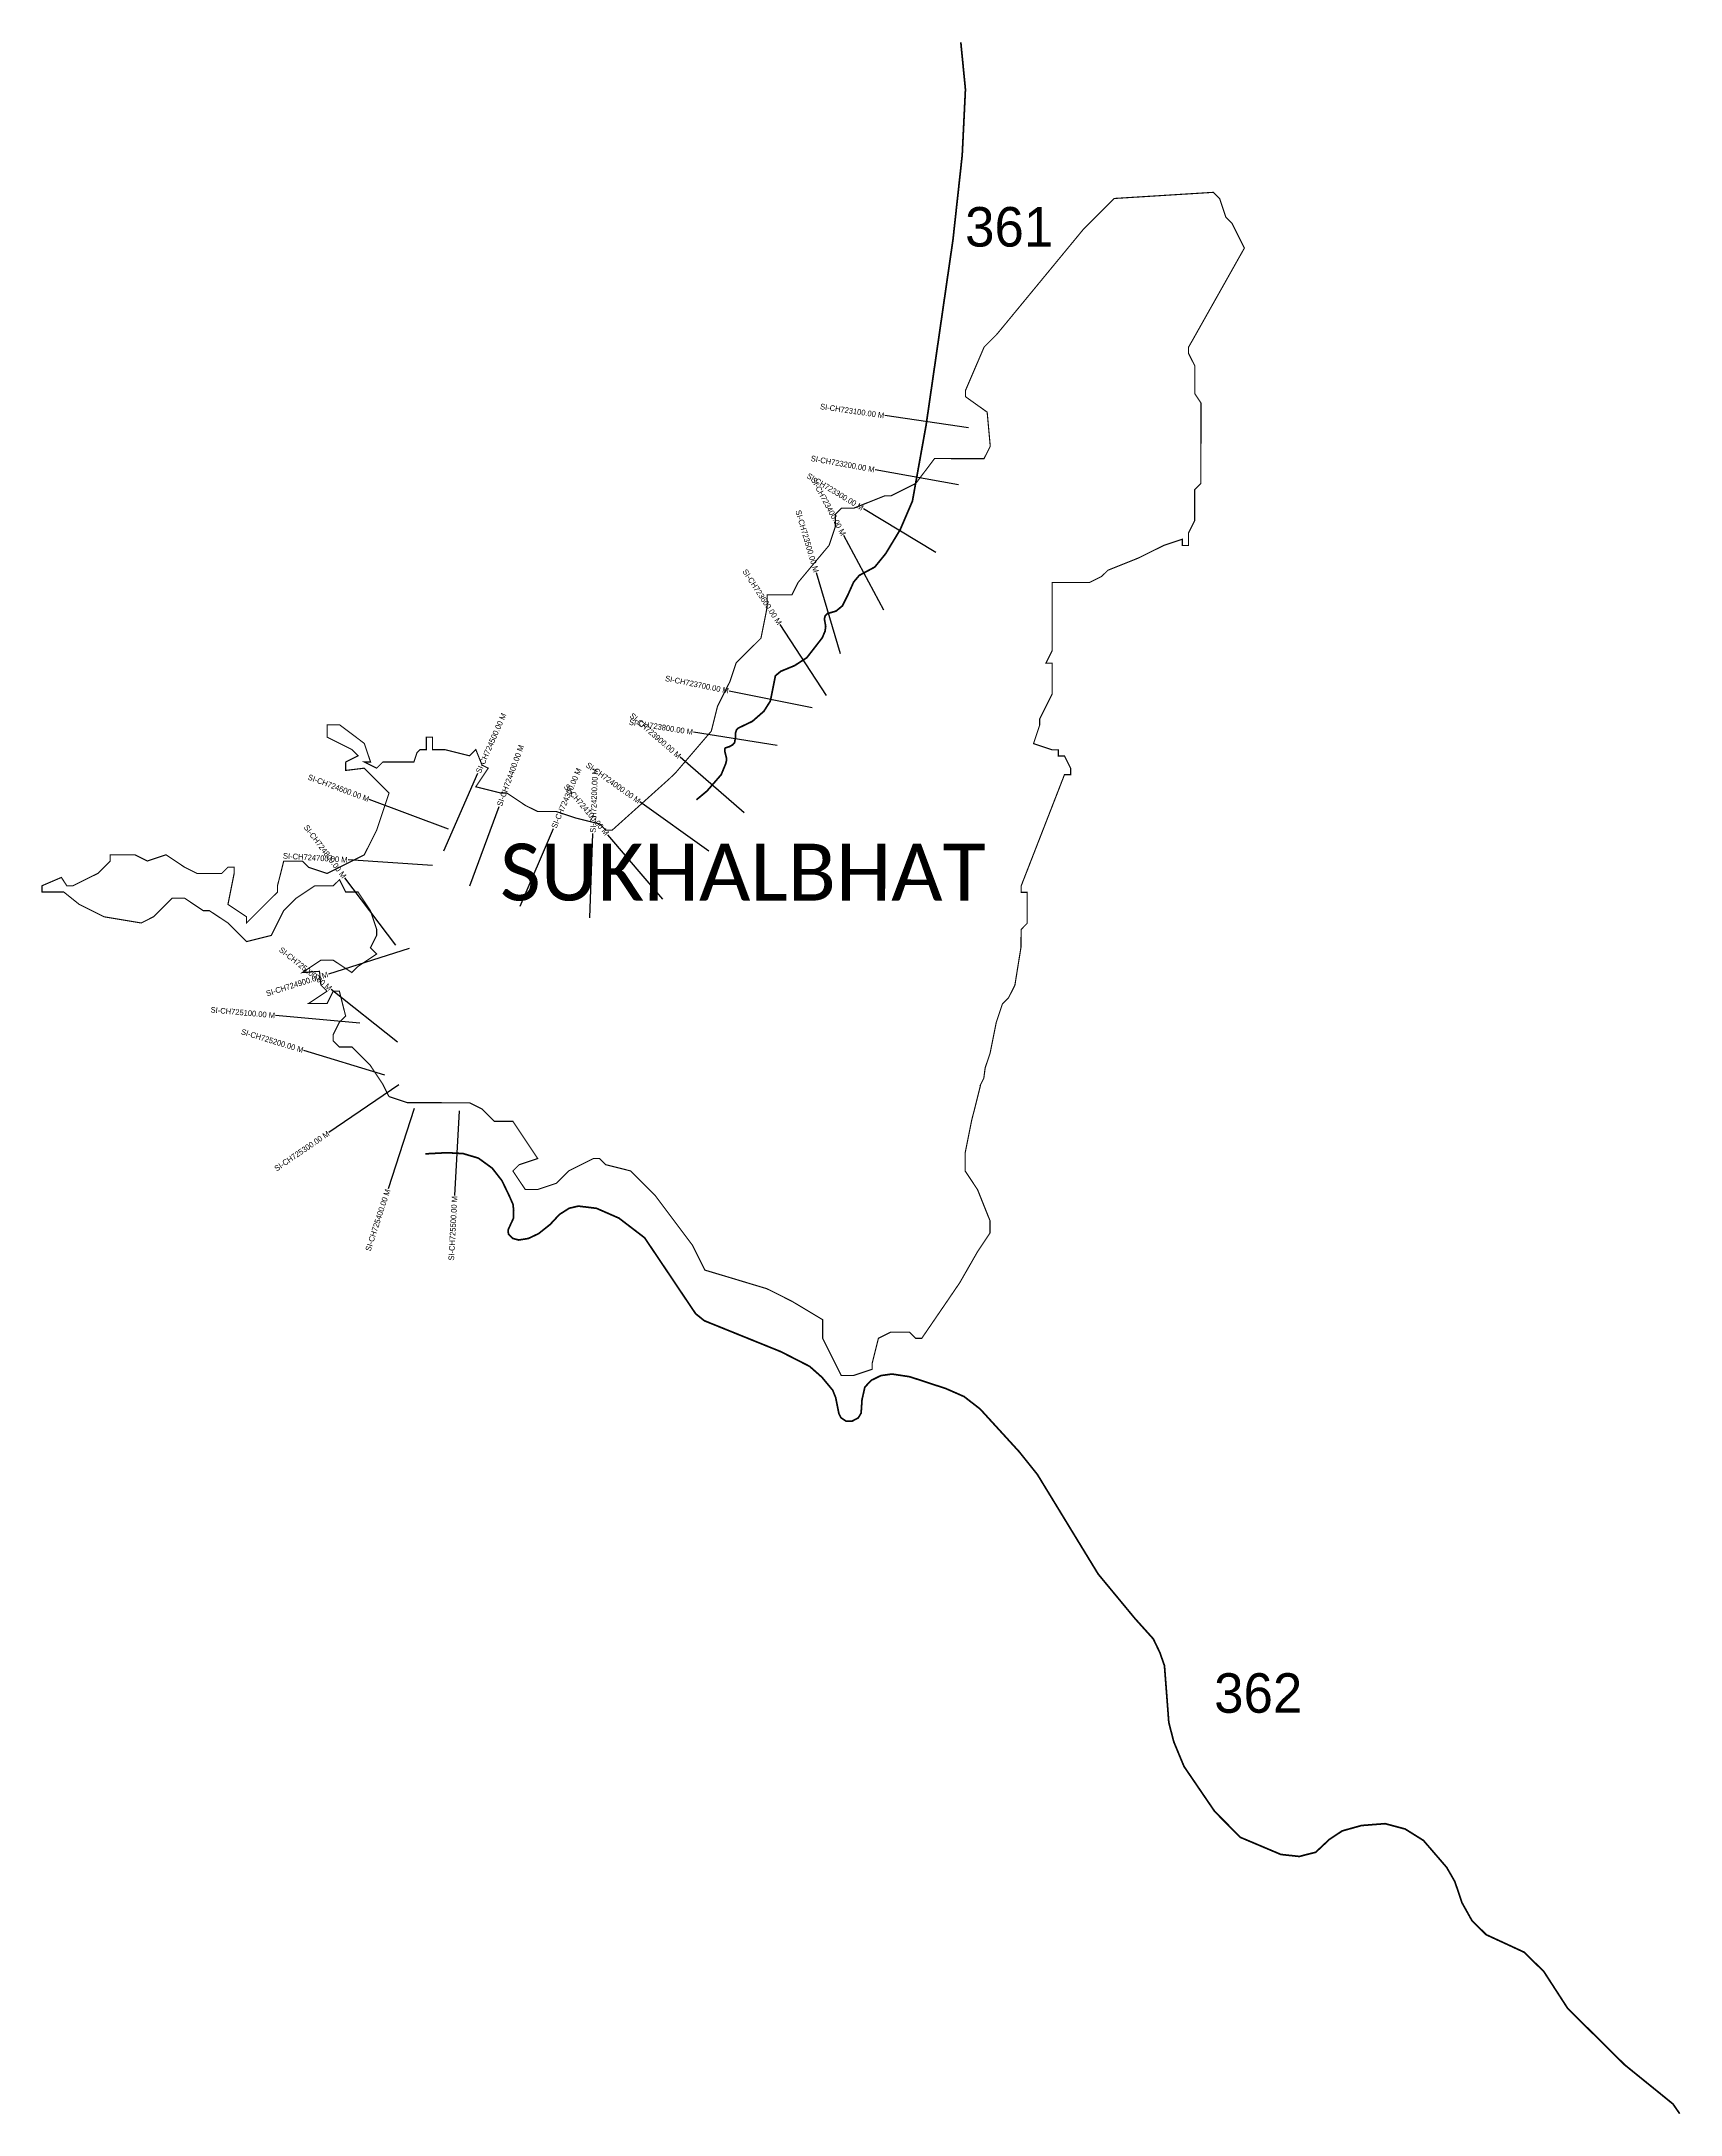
# Model space of a CAD drawing. Header units: metres. Extents: x 355212 to 358116, y 1739230 to 1742903.
import ezdxf
from ezdxf.enums import TextEntityAlignment as Align

# ---------------------------------------------------------------- set-up
doc = ezdxf.new("R2010")
doc.units = ezdxf.units.M
for name, color, linetype in [('CS', 134, 'Continuous'), ('CSMark', 6, 'Continuous'), ('NATURALLY PROTECTED', 3, 'Continuous'), ('VILLAGE NAME', 250, 'Continuous')]:
    doc.layers.add(name, color=color, linetype=linetype)

msp = doc.modelspace()

# ---------------------------------------------------------------- linework, layer by layer
at = {"color": 6, "const_width": 2}
msp.add_lwpolyline([(355718, 1741692.6), (355740, 1741692.6), (355783.9, 1741659.6), (355794.9, 1741626.7), (355783.9, 1741626.7), (355805.8, 1741615.7), (355816.8, 1741626.7), (355871.7, 1741626.7), (355877.2, 1741643.1), (355882.7, 1741648.6), (355893.7, 1741648.6), (355893.7, 1741670.6), (355904.7, 1741670.6), (355904.7, 1741648.6), (355926.6, 1741648.6), (355970.5, 1741637.6), (355981.5, 1741648.6), (355992.5, 1741621.1), (356003.5, 1741615.7), (355981.5, 1741582.7), (356025.4, 1741571.7), (356036.4, 1741571.7), (356069.3, 1741549.7), (356091.2, 1741538.8), (356124.2, 1741538.8), (356157.1, 1741527.8), (356193.9, 1741518.5), (356201, 1741516.8), (356212, 1741505.8), (356223, 1741505.8), (356281.5, 1741558.4), (356325.3, 1741597.8), (356336.4, 1741608.7), (356398.7, 1741681.4), (356404.2, 1741703.3), (356409.7, 1741725.3), (356427, 1741759.9), (356431.7, 1741769.2), (356442.6, 1741802.1), (356486.6, 1741846), (356495.2, 1741888.9), (356497.6, 1741901.6), (356497.6, 1741922.9), (356541.5, 1741922.8), (356552.5, 1741944.8), (356587.4, 1741986.7), (356607.4, 1742010.6), (356612.9, 1742027.1), (356618.4, 1742043.6), (356618.4, 1742065.5), (356629.4, 1742076.5), (356651.3, 1742076.5), (356706.2, 1742098.4), (356717.2, 1742098.4), (356761.1, 1742120.4), (356794.1, 1742164.3), (356881.9, 1742164.2), (356892.9, 1742186.2), (356887.4, 1742246.6), (356849, 1742274), (356849, 1742285), (356882, 1742361.9), (356903.9, 1742383.8), (356914.9, 1742397.1), (357008.5, 1742510.7), (357057.7, 1742570.4), (357112.6, 1742625.2), (357288.2, 1742636.1), (357299.2, 1742625.2), (357310.2, 1742592.2), (357321.1, 1742581.2), (357343.1, 1742537.3), (357250.4, 1742372.6), (357244.2, 1742361.7), (357244.2, 1742350.7), (357255.2, 1742328.8), (357255.2, 1742279.4), (357266.2, 1742262.9), (357266.1, 1742161.2), (357266.1, 1742120.2), (357255.1, 1742109.2), (357255.1, 1742054.3), (357244.1, 1742032.4), (357244.1, 1742010.4), (357233.1, 1742010.4), (357233.2, 1742021.4), (357200.2, 1742010.4), (357162.5, 1741991.6), (357156.3, 1741988.5), (357115.2, 1741972), (357101.4, 1741966.5), (357090.4, 1741955.6), (357068.4, 1741944.6), (357002.6, 1741944.6), (357002.5, 1741823.9), (356991.5, 1741801.9), (357002.5, 1741801.9), (357002.5, 1741779), (357002.5, 1741752.5), (357002.5, 1741747), (356986, 1741714.1), (356980.5, 1741703.1), (356980.5, 1741692.1), (356969.5, 1741659.2), (357002.5, 1741648.2), (357013.4, 1741648.2), (357013.4, 1741637.2), (357024.4, 1741637.2), (357035.4, 1741615.3), (357035.4, 1741604.3), (357024.4, 1741604.3), (357009.3, 1741565.4), (356947.5, 1741406.7), (356947.5, 1741395.7), (356958.4, 1741395.7), (356958.4, 1741340.9), (356947.5, 1741329.9), (356947.4, 1741298.8), (356943.1, 1741272.2), (356936.5, 1741231.1), (356925.4, 1741209.1), (356914.5, 1741198.2), (356903.5, 1741165.2), (356893.8, 1741116.7), (356892.5, 1741110.3), (356883.8, 1741084.4), (356881.5, 1741066.4), (356879.2, 1741061.8), (356875.1, 1741053.6), (356874.9, 1741053.2), (356875.4, 1741053), (356872.1, 1741039.9), (356864, 1741007.6), (356859.9, 1740991.3), (356853.1, 1740957.5), (356849.3, 1740938.5), (356848.5, 1740934.7), (356848.5, 1740901.8), (356860.5, 1740883.8), (356870.4, 1740868.8), (356889.2, 1740821.8), (356892.4, 1740813.9), (356892.4, 1740792), (356870.4, 1740759), (356843.8, 1740712.6), (356839, 1740704.2), (356814, 1740667.5), (356771.5, 1740605.4), (356760.6, 1740605.4), (356749.6, 1740616.4), (356716.7, 1740616.4), (356694.7, 1740605.4), (356686.5, 1740572.7), (356683.7, 1740561.5), (356683.7, 1740550.5), (356650.8, 1740539.6), (356628.8, 1740539.6), (356595.9, 1740605.5), (356595.9, 1740638.4), (356570.8, 1740653.5), (356550.6, 1740665.6), (356541, 1740671.3), (356517.4, 1740683.2), (356497.1, 1740693.3), (356439, 1740710.8), (356387.3, 1740726.3), (356365.4, 1740770.2), (356299.6, 1740858), (356255.7, 1740902), (356211.8, 1740913), (356200.8, 1740924), (356189.8, 1740924), (356161.6, 1740909.9), (356145.9, 1740902), (356124, 1740880.1), (356091, 1740869.1), (356069.1, 1740869.1), (356047.1, 1740902), (356058.1, 1740913), (356091, 1740924), (356047.1, 1740989.9), (356014.2, 1740989.9), (355992.2, 1741011.8), (355970.3, 1741022.8), (355903.4, 1741022.9), (355860.5, 1741022.9), (355827.6, 1741033.9), (355816.6, 1741055.8), (355799.6, 1741081.4), (355794.7, 1741088.8), (355761.8, 1741121.7), (355739.8, 1741121.7), (355728.8, 1741132.7), (355728.8, 1741143.7), (355739.8, 1741165.7), (355750.8, 1741176.6), (355739.8, 1741220.5), (355728.8, 1741220.5), (355717.9, 1741198.6), (355684.9, 1741198.6), (355717.9, 1741220.5), (355706.9, 1741231.5), (355704.5, 1741255.7), (355674, 1741253.5), (355706.9, 1741275.4), (355728.9, 1741275.4), (355761.8, 1741253.5), (355772.8, 1741264.4), (355805.7, 1741286.4), (355794.8, 1741297.4), (355805.7, 1741319.3), (355805.7, 1741330.3), (355794.8, 1741363.2), (355772.8, 1741396.2), (355750.9, 1741396.2), (355739.9, 1741418.1), (355728.9, 1741407.2), (355696, 1741407.2), (355663, 1741385.2), (355641.1, 1741363.3), (355619.1, 1741319.4), (355575.2, 1741308.4), (355542.3, 1741341.4), (355509.3, 1741363.3), (355498.4, 1741363.3), (355465.5, 1741385.3), (355443.5, 1741385.3), (355410.5, 1741352.4), (355388.6, 1741341.4), (355322.7, 1741352.4), (355278.8, 1741374.4), (355251.4, 1741396.3), (355212.9, 1741396.4), (355212.9, 1741407.4), (355247.2, 1741422.1), (355256.9, 1741407.3), (355267.8, 1741407.3), (355311.8, 1741429.3), (355333.7, 1741451.2), (355333.7, 1741462.2), (355376.3, 1741462.2), (355377.7, 1741462.2), (355399.6, 1741451.2), (355432.6, 1741462.2), (355465.5, 1741440.2), (355487.4, 1741429.2), (355531.3, 1741429.2), (355542.3, 1741440.2), (355553.3, 1741440.2), (355553.3, 1741429.2), (355543.2, 1741378.7), (355542.3, 1741374.3), (355575.2, 1741352.3), (355575.2, 1741341.4), (355588.8, 1741355), (355630.1, 1741396.2), (355630.1, 1741407.2), (355641.1, 1741451.1), (355674.1, 1741451.1), (355685, 1741440.1), (355718, 1741429.1), (355783.8, 1741462), (355805.8, 1741505.9), (355827.8, 1741571.8), (355783.9, 1741615.7), (355750.9, 1741611.7), (355751, 1741626.7), (355772.9, 1741637.7), (355761.9, 1741648.7), (355718, 1741670.7), (355718, 1741692.6)], dxfattribs=at)
at = {"layer": 'CS'}
for p, q in [((356854.3, 1742218.9), (356705.9, 1742240.4)), ((356836.4, 1742117.9), (356688.8, 1742144.5)), ((356796.5, 1741997.8), (356668.1, 1742075.4)), ((356704.6, 1741895.7), (356633.7, 1742027.9)), ((356627.7, 1741818.3), (356585.1, 1741962.1)), ((356602.7, 1741744.7), (356520.6, 1741870.3)), ((356577.4, 1741722.7), (356430.3, 1741752.4)), ((356515.1, 1741655.6), (356367, 1741679.3)), ((356456.9, 1741536.7), (356343.6, 1741635)), ((355924.8, 1741469.3), (355985.1, 1741606.7)), ((355933.3, 1741507.4), (355792.8, 1741560.1)), ((355971, 1741407.1), (356022.6, 1741548)), ((356394.5, 1741468.8), (356272.3, 1741555.8)), ((356060, 1741371.1), (356119, 1741509)), ((356183.5, 1741350.3), (356188.7, 1741500.2)), ((356312.6, 1741383.6), (356215.3, 1741497.8)), ((355904.7, 1741443.1), (355755.1, 1741453)), ((355839.9, 1741301.8), (355749.5, 1741421.5)), ((355863.3, 1741296.2), (355720.3, 1741250.9)), ((355842.6, 1741130.3), (355725.3, 1741223.8)), ((355776.1, 1741163.8), (355626.7, 1741177.4)), ((355820.1, 1741071.8), (355676.6, 1741115.6)), ((355845.2, 1741054.6), (355721.3, 1740970.1)), ((355872.3, 1741012.9), (355825.9, 1740870.3)), ((355951.9, 1741008.3), (355943.9, 1740858.5))]:
    msp.add_line(p, q, dxfattribs=at)
at = {"layer": 'NATURALLY PROTECTED', "const_width": 3, "flags": 128}
for points in [[(356840.7, 1742901.9), (356848.9, 1742818.5), (356843.2, 1742701.8), (356826.8, 1742552), (356779.2, 1742223.5), (356755, 1742089), (356733.4, 1742038.5), (356707.7, 1741996), (356688.3, 1741972.1), (356660.8, 1741957.3), (356650.9, 1741945.6), (356640.7, 1741922.9), (356630.9, 1741903.3), (356619.7, 1741894.1), (356613.2, 1741892.2), (356604.4, 1741889.6), (356600.5, 1741885.7), (356599, 1741880.3), (356600, 1741874.7), (356601.3, 1741867.1), (356600.3, 1741858.7), (356595.3, 1741846.8), (356567.9, 1741811.5), (356546.2, 1741797.4), (356521.8, 1741787.4), (356512.3, 1741779.5), (356508.4, 1741760.2), (356503.2, 1741734.5), (356491.7, 1741716.4), (356471.4, 1741698.7), (356446.2, 1741686.6), (356443.4, 1741683.6), (356441.7, 1741678.4), (356441.3, 1741669.3), (356440, 1741661.2), (356436.9, 1741657.4), (356430.7, 1741653.8), (356423.7, 1741651.7), (356422.5, 1741649.9), (356422.4, 1741646), (356424, 1741639.8), (356425.5, 1741633.5), (356425.5, 1741629.1), (356424, 1741623.1), (356416.2, 1741604.2), (356391, 1741575.2), (356372.3, 1741559.7)], [(355892.2, 1740932.3), (355930.3, 1740934.3), (355958.8, 1740932.8), (355986.1, 1740924.7), (356010.5, 1740906.9), (356027.7, 1740884.9), (356040.7, 1740857.9), (356047.3, 1740842.9), (356048.5, 1740832.5), (356048.1, 1740818), (356042.6, 1740806.2), (356038.5, 1740797.2), (356039.3, 1740790.2), (356046.5, 1740782.6), (356057.3, 1740779.6), (356074.5, 1740782.3), (356092.8, 1740791), (356113.3, 1740807.3), (356129.5, 1740824.8), (356146.9, 1740835.9), (356163.1, 1740839.7), (356195.2, 1740835.8), (356235, 1740818.4), (356280.5, 1740783.6), (356320.5, 1740724.1), (356350.8, 1740678.9), (356371, 1740648.9), (356386.3, 1740636.6), (356522, 1740581.7), (356572.9, 1740555.7), (356594.6, 1740536.5), (356613.8, 1740513.4), (356619, 1740500.4), (356624.6, 1740472.3), (356628.3, 1740464.7), (356637.7, 1740458.5), (356648.4, 1740458.8), (356659.1, 1740464.5), (356664.1, 1740472.9), (356665.7, 1740496.8), (356670.7, 1740518.9), (356681.9, 1740530.9), (356699.2, 1740539.4), (356718.8, 1740542.1), (356750.4, 1740537.3), (356814.4, 1740516.3), (356846.5, 1740502.2), (356875, 1740480.1), (356913.3, 1740438.2), (356943.9, 1740404.7), (356976.4, 1740364.1), (357013.1, 1740304), (357049.8, 1740243.8), (357084.2, 1740187.5), (357115.5, 1740149.7), (357149.4, 1740108.7), (357181.8, 1740072.7), (357193.3, 1740048.7), (357201.5, 1740025.4), (357205.9, 1739968.3), (357209.2, 1739924.6), (357218.1, 1739890.2), (357236.2, 1739846.7), (357290.6, 1739766.9), (357336.1, 1739721.1), (357381.3, 1739702), (357407.8, 1739690.8), (357440.4, 1739687.3), (357469.4, 1739694.7), (357493.6, 1739717.4), (357516.5, 1739732.6), (357550.6, 1739742.1), (357592.4, 1739745.4), (357628, 1739735.9), (357660.3, 1739715.7), (357701.5, 1739667.9), (357715.9, 1739642.9), (357728.7, 1739605.1), (357746.3, 1739573.6), (357771.6, 1739548.6), (357811.3, 1739530.3), (357838.7, 1739517.6), (357873.5, 1739483.5), (357916, 1739417.9), (358017, 1739317.9), (358073.3, 1739272.3), (358102.5, 1739248.6), (358114.3, 1739231.5)]]:
    msp.add_lwpolyline(points, dxfattribs=at)

# ---------------------------------------------------------------- texts
at = {"char_height": 70, "attachment_point": 1}
for s, insert in [('361', (356848.3, 1742610)), ('362', (357289.5, 1740011.9))]:
    msp.add_mtext_dynamic_manual_height_columns(s, width=95.172, gutter_width=1, heights=[0], dxfattribs=dict(at, insert=insert))
at = {"layer": 'CSMark'}
for s, rotation, p in [('SI-CH723100.00 M', 351.7575, (356704.9, 1742240.5)), ('SI-CH723200.00 M', 349.7697, (356687.8, 1742144.7)), ('SI-CH723300.00 M', 328.8692, (356667.2, 1742075.9)), ('SI-CH723400.00 M', 298.1912, (356633.2, 1742028.8)), ('SI-CH723500.00 M', 286.4801, (356584.8, 1741963)), ('SI-CH723600.00 M', 303.1635, (356520.1, 1741871.1)), ('SI-CH723700.00 M', 348.603, (356429.4, 1741752.6)), ('SI-CH723900.00 M', 319.061, (356342.8, 1741635.7)), ('SI-CH723800.00 M', 350.9068, (356366, 1741679.5)), ('SI-CH724600.00 M', 339.4416, (355791.9, 1741560.4)), ('SI-CH724000.00 M', 324.5322, (356271.5, 1741556.4)), ('SI-CH724100.00 M', 310.4475, (356214.6, 1741498.5)), ('SI-CH724800.00 M', 307.0599, (355748.9, 1741422.3)), ('SI-CH724700.00 M', 356.2093, (355754.1, 1741453.1)), ('SI-CH725000.00 M', 321.4581, (355724.5, 1741224.4)), ('SI-CH724900.00 M', 17.5844, (355719.4, 1741250.6)), ('SI-CH725100.00 M', 354.8067, (355625.7, 1741177.5)), ('SI-CH725200.00 M', 343.0271, (355675.6, 1741115.9)), ('SI-CH725300.00 M', 34.3049, (355720.5, 1740969.5)), ('SI-CH725400.00 M', 71.9737, (355825.6, 1740869.3)), ('SI-CH725500.00 M', 86.9696, (355943.9, 1740857.5))]:
    msp.add_text(s, height=10, rotation=rotation, dxfattribs=at).set_placement(p, align=Align.MIDDLE_RIGHT)
for s, rotation, p in [('SI-CH724500.00 M', 66.3279, (355985.5, 1741607.6)), ('SI-CH724400.00 M', 69.8906, (356023, 1741548.9)), ('SI-CH724300.00 M', 66.8123, (356119.4, 1741509.9)), ('SI-CH724200.00 M', 87.9891, (356188.8, 1741501.2))]:
    msp.add_text(s, height=10, rotation=rotation, dxfattribs=at).set_placement(p, align=Align.MIDDLE_LEFT)
at = {"layer": 'VILLAGE NAME', "insert": (356024.3, 1741482.1), "char_height": 100.855, "attachment_point": 1, "rotation": 359.9793}
msp.add_mtext_dynamic_manual_height_columns('{\\fCalibri|b0|i0|c0|p34;SUKHALBHAT}', width=995.212, gutter_width=504.3, heights=[0], dxfattribs=at)

doc.saveas('drawing.dxf')
